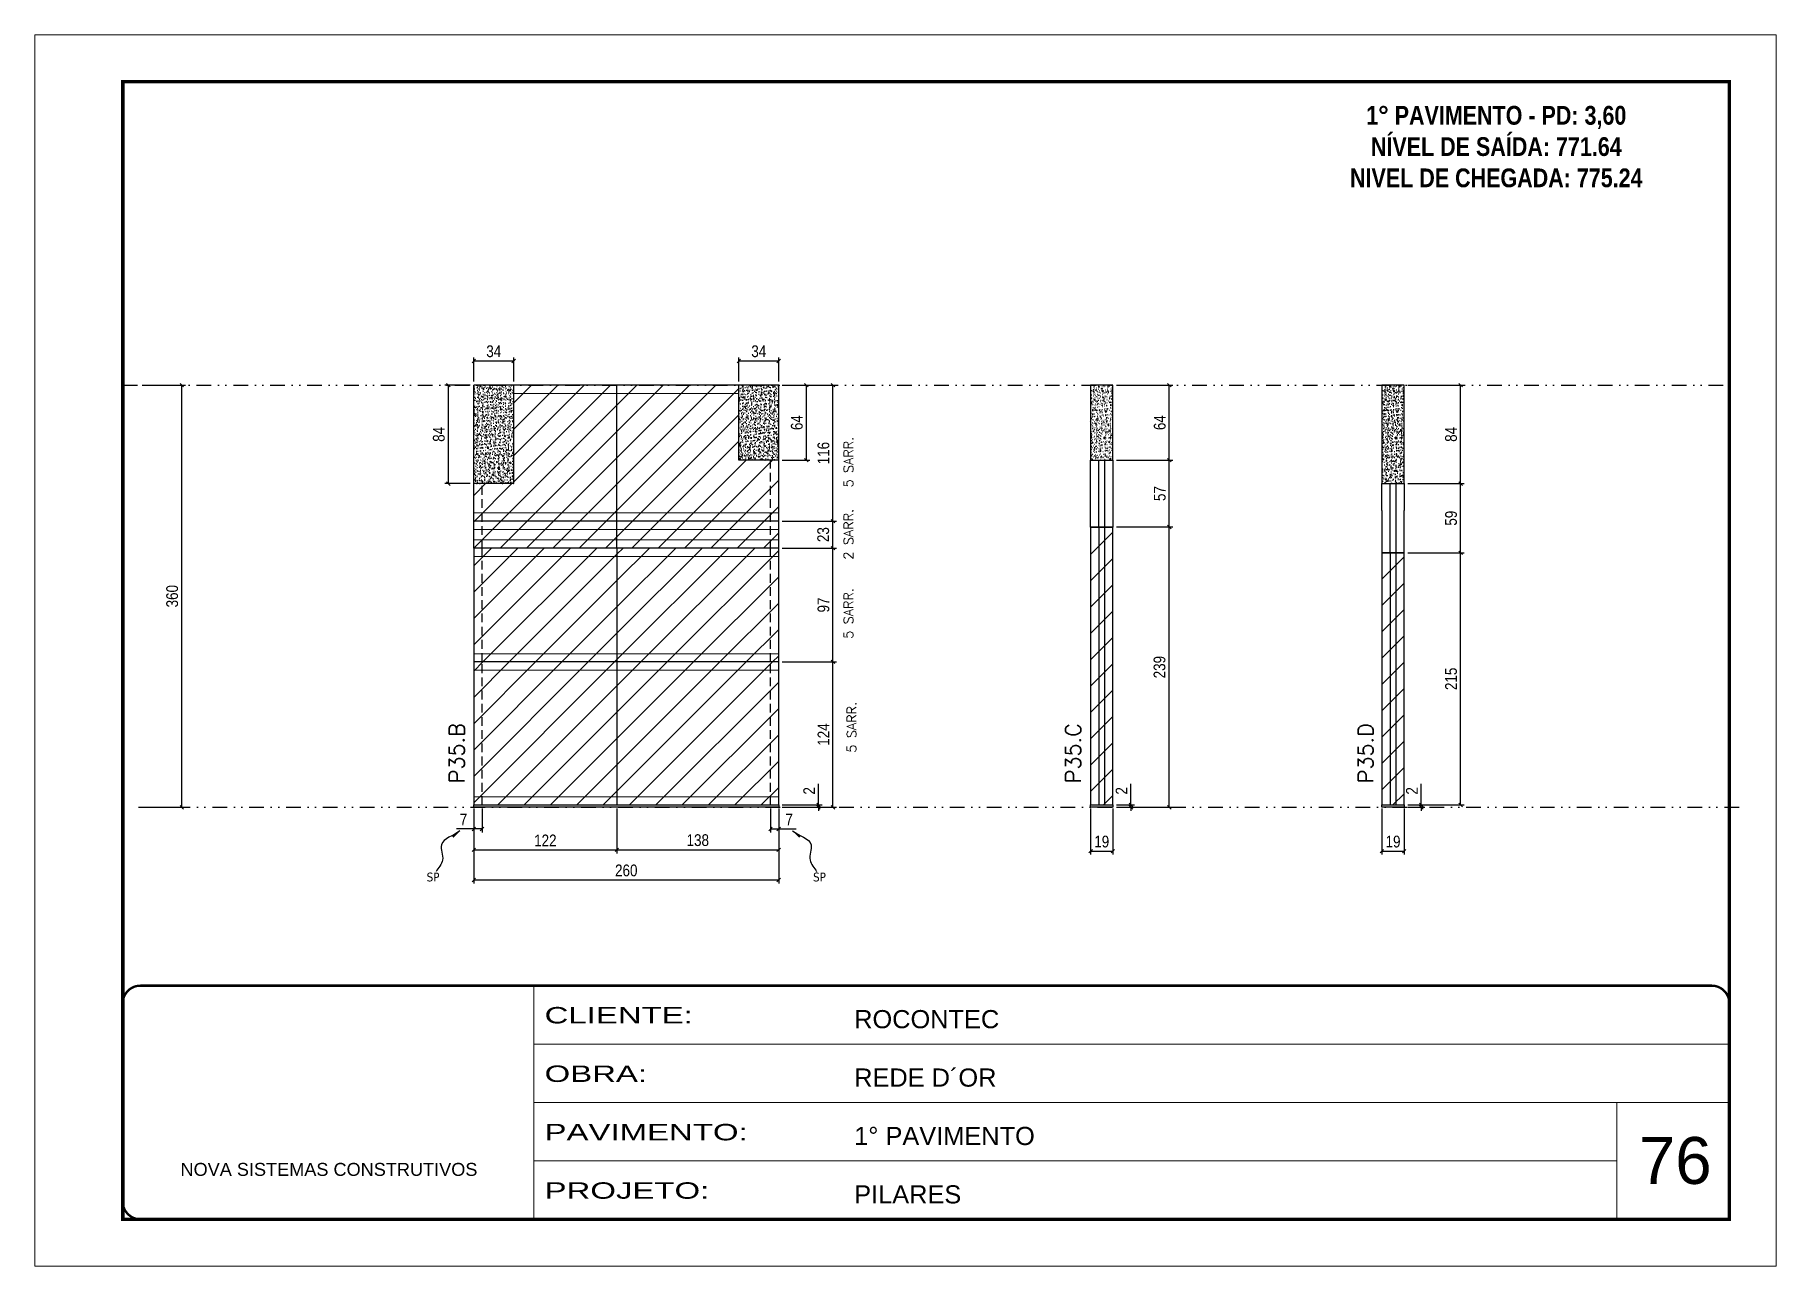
# Model space of a CAD drawing. Extents: x 2949 to 9203, y -16089 to 12527.
# Drawn here: x 7718 to 9203, y -9198 to -8148 of the extents above; entities that cross this region are included whole.
import ezdxf

# ---------------------------------------------------------------- set-up
doc = ezdxf.new("R2010")
doc.units = 0
for name, pattern in [('CONTINUO', [0]), ('DASHED', [0.75, 0.5, -0.25]), ('DIVIDE2', [0.625, 0.25, -0.125, 0, -0.125, 0, -0.125]), ('HIDDEN', [0.375, 0.25, -0.125])]:
    doc.linetypes.add(name, pattern=pattern)
for name, color, linetype, lineweight in [('CARIMBO', 255, 'Continuous', 9), ('Folhas', 255, 'Continuous', 9), ('Hachura', 251, 'Continuous', 9), ('Sarr 2.2x7', 40, 'Continuous', 9), ('SARRAFO DE PRESSAO', 251, 'DASHED', 9), ('Texto Seção', 7, 'Continuous', 15)]:
    doc.layers.add(name, color=color, linetype=linetype, lineweight=lineweight)
for name, color, linetype in [('COTA', 241, 'Continuous'), ('NOMENCLATURA', 7, 'Continuous'), ('Nível', 160, 'Continuous'), ('Painéis', 200, 'Continuous'), ('SARR_2.2x7', 40, 'Continuous'), ('Sarrafo de Pressão', 42, 'HIDDEN'), ('texto', 7, 'Continuous')]:
    doc.layers.add(name, color=color, linetype=linetype)
doc.styles.add('ARIAL', font='arial.ttf')
doc.styles.add('COTA TECNICA', font='techl___.ttf', dxfattribs={"height": 10})
doc.styles.add('COTA TECNICA-50', font='techl___.ttf', dxfattribs={"height": 10})
doc.styles.add('REGUA-120', font='ROMANS.shx', dxfattribs={"height": 15})
doc.styles.add('ROMANC', font='techb___.ttf', dxfattribs={"height": 2.5})
doc.styles.add('ROMANS', font='romans.shx')
doc.styles.get("Standard").update_dxf_attribs({"font": 'arial.ttf'})
doc.styles.add('Tecnologia', font='')
doc.styles.get('Tecnologia').set_extended_font_data('Forgotten Futurist')
doc.dimstyles.new('COTA PAINEL-50', dxfattribs={"dimtxt": 10, "dimasz": 3, "dimexe": 3, "dimexo": 3, "dimgap": 3, "dimtad": 1, "dimdec": 1, "dimzin": 12, "dimdsep": 46, "dimtxsty": 'COTA TECNICA-50', "dimblk1": 'OBLIQUE', "dimblk2": 'OBLIQUE', "dimsah": 1, "dimcen": 0.9, "dimclrd": 4, "dimclre": 4, "dimclrt": 240, "dimadec": 1, "dimazin": 3, "dimtfac": 1, "dimtdec": 1, "dimtmove": 0, "dimatfit": 3, "dimfxl": 1, "dimtolj": 1, "dimtzin": 12, "dimarcsym": 0})
doc.dimstyles.new('PAINEL', dxfattribs={"dimtxt": 10, "dimasz": 3, "dimexe": 3, "dimexo": 3, "dimgap": 3, "dimtad": 1, "dimdec": 1, "dimzin": 12, "dimdsep": 46, "dimtxsty": 'COTA TECNICA', "dimblk1": 'OBLIQUE', "dimblk2": 'OBLIQUE', "dimsah": 1, "dimcen": 0.9, "dimclrd": 4, "dimclre": 4, "dimclrt": 240, "dimadec": 1, "dimazin": 3, "dimtfac": 1, "dimtdec": 1, "dimtmove": 0, "dimatfit": 3, "dimfxl": 1, "dimtolj": 1, "dimtzin": 12, "dimarcsym": 0})
doc.dimstyles.get("Standard").update_dxf_attribs({"dimtxt": 0.18, "dimasz": 0.18, "dimexe": 0.18, "dimexo": 0.0625, "dimgap": 0.09, "dimtad": 0, "dimtih": 1, "dimtoh": 1, "dimdec": 4, "dimzin": 0, "dimdsep": 46, "dimtxsty": 'Standard', "dimcen": 0.09, "dimadec": 0, "dimazin": 0, "dimtfac": 1, "dimtdec": 4, "dimtofl": 0, "dimtmove": 0, "dimatfit": 3, "dimfxl": 1, "dimtolj": 1, "dimtzin": 0, "dimarcsym": 0})
pattern_1 = [(45, (-121303.467, -36496.372), (-11.2253202, 11.2253202), [])]
pattern_2 = [(50, (846.7493, -5158.3443), (5.46554, -0.4781726), [0.5715, -6.2865]), (355, (846.7493, -5158.3443), (-1.0573026, 5.7317054), [0.4572, -5.0292175]), (100.451445, (847.205, -5158.384), (4.4082374, 5.2535326), [0.4857003, -5.3427073]), (46.1842, (846.749, -5156.82), (8.132371, -1.26127), [0.85725, -9.42975]), (96.63556, (847.427, -5156.9254), (7.122124, 7.422784), [0.728551, -8.014068]), (351.18415, (846.749, -5156.82), (7.122124, 7.422784), [0.685799, -7.543792]), (21, (847.5113, -5157.2013), (4.5484317, -3.067956), [0.5715, -6.2865]), (326, (847.5113, -5157.2013), (1.854061, 5.525639), [0.4572, -5.0292]), (71.451445, (847.8904, -5157.457), (6.4024926, 2.457683), [0.4857003, -5.342698]), (37.5, (846.7493, -5158.3443), (0.0926581, 2.53665117), [0, -4.96824, 0, -5.1054, 0, -5.04825]), (7.5, (846.7493, -5158.3443), (2.0045899, 3.0054172), [0, -2.91084, 0, -4.85394, 0, -1.92405]), (327.5, (845.05, -5158.3443), (4.06771786, -0.1718623), [0, -1.905, 0, -5.9436, 0, -7.8867]), (317.5, (844.288, -5158.3443), (4.4438754, 0.7627947), [0, -2.4765, 0, -3.94716, 0, -5.6007])]
pattern_3 = [(45, (0, 1148.575), (-11.22532, 11.22532), [])]

msp = doc.modelspace()

# ---------------------------------------------------------------- texts
at = {"layer": 'CARIMBO', "style": 'ARIAL'}
msp.add_text('76', height=40, dxfattribs=at).set_placement((9085.39, -9127.47))
at = {"layer": 'NOMENCLATURA', "color": 2, "insert": (8963.86, -8181.56), "char_height": 16, "attachment_point": 2, "style": 'ROMANC'}
msp.add_mtext_dynamic_manual_height_columns('\\P1° PAVIMENTO - PD: 3,60\\PNÍVEL DE SAÍDA: 771.64\\PNIVEL DE CHEGADA: 775.24', width=300.2766, gutter_width=1, heights=[0], dxfattribs=at)
at = {"layer": 'texto', "color": 0, "char_height": 7.5, "attachment_point": 5}
for insert in [(8057.15, -8865.83), (8386.7, -8865.83)]:
    msp.add_mtext('{\\fTahoma|b0|i0|c0|p34;\\C4;SP}', dxfattribs=dict(at, insert=insert))
at = {"layer": 'Texto Seção', "linetype": 'Continuous', "style": 'ROMANS'}
for s, p in [('5 SARR.', (8415.36, -8533.61)), ('2 SARR.', (8415.36, -8595.12)), ('5 SARR.', (8415.36, -8662.62)), ('5 SARR.', (8418.07, -8759.71))]:
    msp.add_text(s, height=8, rotation=90, dxfattribs=at).set_placement(p)
at = {"layer": 'Texto Seção', "char_height": 13, "width": 285.3299, "attachment_point": 7, "rotation": 90, "style": 'REGUA-120'}
for s, insert in [('P35.B', (8083.9, -8785.87)), ('P35.C', (8609.54, -8785.87)), ('P35.D', (8858.98, -8785.87))]:
    msp.add_mtext(s, dxfattribs=dict(at, insert=insert))

# ---------------------------------------------------------------- blocks, each defined once
blk = doc.blocks.new('9999999999')
at = {"color": 30, "linetype": 'CONTINUO'}
for p, q in [((98564.6, 34230.2), (98564.6, 34429.4)), ((98564.6, 34379.6), (99584, 34379.6)), ((98564.6, 34329.8), (99488, 34329.8)), ((99584, 34329.8), (99488, 34329.8)), ((99488, 34329.8), (99488, 34230.2)), ((98564.6, 34280), (99488, 34280))]:
    blk.add_line(p, q, dxfattribs=at)
at = {"color": 30, "linetype": 'CONTINUO', "const_width": 2}
blk.add_lwpolyline([(99584, 34230.2), (99584, 34414.4, 0.414214), (99569, 34429.4), (98229, 34429.4, 0.414214), (98214, 34414.4), (98214, 34245.2, 0.414214), (98229, 34230.2), (99584, 34230.2)], format="xyb", dxfattribs=at)
at = {"layer": 'Folhas'}
blk.add_lwpolyline([(98139, 34190.2), (99624, 34190.2), (99624, 35240.2), (98139, 35240.2)], close=True, dxfattribs=at)
at = {"layer": 'Folhas', "color": 30, "const_width": 3}
blk.add_lwpolyline([(98214, 34230.2), (99584, 34230.2), (99584, 35200.2), (98214, 35200.2)], close=True, dxfattribs=at)
at = {"color": 7, "linetype": 'Continuous', "ltscale": 5, "style": 'ARIAL'}
for s, height, p in [('ROCONTEC', 15.48, (98837.7, 34393.1)), ('REDE D´OR', 15.48, (98837.7, 34343.3)), ('1° PAVIMENTO', 15.483, (98837.7, 34293.5)), ('NOVA SISTEMAS CONSTRUTIVOS', 11.059, (98263.2, 34267.2)), ('PILARES', 15.48, (98837.7, 34243.7))]:
    blk.add_text(s, height=height, dxfattribs=at).set_placement(p)
at = {"layer": 'Folhas', "color": 7, "style": 'Tecnologia', "width": 1.5}
for s, p in [('CLIENTE:', (98573.7, 34397.2)), ('OBRA:', (98573.7, 34347.3)), ('PAVIMENTO:', (98573.7, 34297.5)), ('PROJETO:', (98573.7, 34247.7))]:
    blk.add_text(s, height=14, dxfattribs=at).set_placement(p)
blk = doc.blocks.new('_Oblique')
at = {"color": 0, "linetype": 'ByBlock', "lineweight": -2}
blk.add_line((-0.5, -0.5), (0.5, 0.5), dxfattribs=at)
blk = doc.blocks.new('*D2804')
at = {"layer": 'COTA', "color": 4, "lineweight": -2, "transparency": 16777216}
for p, q in [((8617.9, -8807.3), (8617.9, -8846.7)), ((8636.9, -8807.3), (8636.9, -8846.7)), ((8617.9, -8843.7), (8636.9, -8843.7))]:
    blk.add_line(p, q, dxfattribs=at)
at = {"layer": 'Defpoints', "color": 0, "transparency": 16777216}
for p in [(8617.9, -8804.3), (8636.9, -8804.3), (8636.9, -8843.7)]:
    blk.add_point(p, dxfattribs=at)
at = {"layer": 'COTA', "color": 4, "lineweight": -2, "transparency": 16777216, "xscale": 3, "yscale": 3, "zscale": 3, "rotation": 180}
blk.add_blockref('_Oblique', (8617.9, -8843.7), dxfattribs=at)
at = {"layer": 'COTA', "color": 4, "lineweight": -2, "transparency": 16777216, "xscale": 3, "yscale": 3, "zscale": 3}
blk.add_blockref('_Oblique', (8636.9, -8843.7), dxfattribs=at)
at = {"layer": 'COTA', "color": 240, "transparency": 16777216, "insert": (8627.4, -8835.6), "char_height": 10, "attachment_point": 5, "style": 'COTA TECNICA'}
blk.add_mtext('\\A1;19', dxfattribs=at)
blk = doc.blocks.new('*D2805')
at = {"layer": 'COTA', "color": 4, "lineweight": -2, "transparency": 16777216}
for p, q in [((8866.3, -8807.3), (8866.3, -8846.7)), ((8885.3, -8807.3), (8885.3, -8846.7)), ((8866.3, -8843.7), (8885.3, -8843.7))]:
    blk.add_line(p, q, dxfattribs=at)
at = {"layer": 'Defpoints', "color": 0, "transparency": 16777216}
for p in [(8866.3, -8804.3), (8885.3, -8804.3), (8885.3, -8843.7)]:
    blk.add_point(p, dxfattribs=at)
at = {"layer": 'COTA', "color": 4, "lineweight": -2, "transparency": 16777216, "xscale": 3, "yscale": 3, "zscale": 3, "rotation": 180}
blk.add_blockref('_Oblique', (8866.3, -8843.7), dxfattribs=at)
at = {"layer": 'COTA', "color": 4, "lineweight": -2, "transparency": 16777216, "xscale": 3, "yscale": 3, "zscale": 3}
blk.add_blockref('_Oblique', (8885.3, -8843.7), dxfattribs=at)
at = {"layer": 'COTA', "color": 240, "transparency": 16777216, "insert": (8875.8, -8835.6), "char_height": 10, "attachment_point": 5, "style": 'COTA TECNICA'}
blk.add_mtext('\\A1;19', dxfattribs=at)
blk = doc.blocks.new('*D2806')
at = {"layer": 'COTA', "color": 4, "lineweight": -2, "transparency": 16777216}
for p, q in [((8639.9, -8446.3), (8688, -8446.3)), ((8685, -8510.3), (8685, -8446.3)), ((8639.9, -8510.3), (8688, -8510.3))]:
    blk.add_line(p, q, dxfattribs=at)
at = {"layer": 'Defpoints', "color": 0, "transparency": 16777216}
for p in [(8636.9, -8446.3), (8685, -8446.3), (8636.9, -8510.3)]:
    blk.add_point(p, dxfattribs=at)
at = {"layer": 'COTA', "color": 4, "lineweight": -2, "transparency": 16777216, "xscale": 3, "yscale": 3, "zscale": 3}
for p, rotation in [((8685, -8446.3), 90), ((8685, -8510.3), 270)]:
    blk.add_blockref('_Oblique', p, dxfattribs=dict(at, rotation=rotation))
at = {"layer": 'COTA', "color": 240, "transparency": 16777216, "insert": (8676.9, -8478.3), "char_height": 10, "attachment_point": 5, "rotation": 90, "style": 'COTA TECNICA'}
blk.add_mtext('\\A1;64', dxfattribs=at)
blk = doc.blocks.new('*D2807')
at = {"layer": 'COTA', "color": 4, "lineweight": -2, "transparency": 16777216}
for p, q in [((8639.9, -8567.3), (8688, -8567.3)), ((8685, -8806.3), (8685, -8567.3)), ((8639.9, -8806.3), (8688, -8806.3))]:
    blk.add_line(p, q, dxfattribs=at)
at = {"layer": 'Defpoints', "color": 0, "transparency": 16777216}
for p in [(8636.9, -8567.3), (8685, -8567.3), (8636.9, -8806.3)]:
    blk.add_point(p, dxfattribs=at)
at = {"layer": 'COTA', "color": 4, "lineweight": -2, "transparency": 16777216, "xscale": 3, "yscale": 3, "zscale": 3}
for p, rotation in [((8685, -8567.3), 90), ((8685, -8806.3), 270)]:
    blk.add_blockref('_Oblique', p, dxfattribs=dict(at, rotation=rotation))
at = {"layer": 'COTA', "color": 240, "transparency": 16777216, "insert": (8676.7, -8686.8), "char_height": 10, "attachment_point": 5, "rotation": 90, "style": 'COTA TECNICA'}
blk.add_mtext('\\A1;239', dxfattribs=at)
blk = doc.blocks.new('*D2808')
at = {"layer": 'COTA', "color": 4, "lineweight": -2, "transparency": 16777216}
for p, q in [((8652.3, -8804.3), (8652.3, -8786.2)), ((8639.9, -8804.3), (8655.3, -8804.3)), ((8652.3, -8806.3), (8652.3, -8804.3)), ((8639.9, -8806.3), (8655.3, -8806.3)), ((8652.3, -8806.3), (8652.3, -8809.3))]:
    blk.add_line(p, q, dxfattribs=at)
at = {"layer": 'Defpoints', "color": 0, "transparency": 16777216}
for p in [(8636.9, -8804.3), (8652.3, -8804.3), (8636.9, -8806.3)]:
    blk.add_point(p, dxfattribs=at)
at = {"layer": 'COTA', "color": 4, "lineweight": -2, "transparency": 16777216, "xscale": 3, "yscale": 3, "zscale": 3}
for p, rotation in [((8652.3, -8804.3), 270), ((8652.3, -8806.3), 90)]:
    blk.add_blockref('_Oblique', p, dxfattribs=dict(at, rotation=rotation))
at = {"layer": 'COTA', "color": 240, "transparency": 16777216, "insert": (8644.3, -8792.3), "char_height": 10, "attachment_point": 5, "rotation": 90, "style": 'COTA TECNICA-50'}
blk.add_mtext('\\A1;2', dxfattribs=at)
blk = doc.blocks.new('*D2809')
at = {"layer": 'COTA', "color": 4, "linetype": 'ByBlock', "lineweight": -2, "transparency": 16777216}
for p, q in [((8888.3, -8589.3), (8936.4, -8589.3)), ((8933.4, -8804.3), (8933.4, -8589.3)), ((8888.3, -8804.3), (8936.4, -8804.3))]:
    blk.add_line(p, q, dxfattribs=at)
at = {"layer": 'Defpoints', "color": 0, "linetype": 'ByBlock', "transparency": 16777216}
for p in [(8885.3, -8589.3), (8933.4, -8589.3), (8885.3, -8804.3)]:
    blk.add_point(p, dxfattribs=at)
at = {"layer": 'COTA', "color": 4, "linetype": 'ByBlock', "lineweight": -2, "transparency": 16777216, "xscale": 3, "yscale": 3, "zscale": 3}
for p, rotation in [((8933.4, -8589.3), 90), ((8933.4, -8804.3), 270)]:
    blk.add_blockref('_Oblique', p, dxfattribs=dict(at, rotation=rotation))
at = {"layer": 'COTA', "color": 240, "linetype": 'ByBlock', "transparency": 16777216, "insert": (8925.3, -8696.8), "char_height": 10, "attachment_point": 5, "rotation": 90, "style": 'COTA TECNICA'}
blk.add_mtext('\\A1;215', dxfattribs=at)
blk = doc.blocks.new('*D2790')
at = {"layer": 'COTA', "color": 4, "lineweight": -2, "transparency": 16777216}
for p, q in [((8091.9, -8807.3), (8091.9, -8871.3)), ((8351.9, -8807.3), (8351.9, -8871.3)), ((8091.9, -8868.3), (8351.9, -8868.3))]:
    blk.add_line(p, q, dxfattribs=at)
at = {"layer": 'Defpoints', "color": 0, "transparency": 16777216}
for p in [(8091.9, -8804.3), (8351.9, -8804.3), (8351.9, -8868.3)]:
    blk.add_point(p, dxfattribs=at)
at = {"layer": 'COTA', "color": 4, "lineweight": -2, "transparency": 16777216, "xscale": 3, "yscale": 3, "zscale": 3, "rotation": 180}
blk.add_blockref('_Oblique', (8091.9, -8868.3), dxfattribs=at)
at = {"layer": 'COTA', "color": 4, "lineweight": -2, "transparency": 16777216, "xscale": 3, "yscale": 3, "zscale": 3}
blk.add_blockref('_Oblique', (8351.9, -8868.3), dxfattribs=at)
at = {"layer": 'COTA', "color": 240, "transparency": 16777216, "insert": (8221.9, -8860.2), "char_height": 10, "attachment_point": 5, "style": 'COTA TECNICA'}
blk.add_mtext('\\A1;260', dxfattribs=at)
blk = doc.blocks.new('*D2791')
at = {"layer": 'COTA', "color": 4, "lineweight": -2, "transparency": 16777216}
for p, q in [((8091.9, -8809.3), (8091.9, -8827.8)), ((8098.9, -8807.3), (8098.9, -8827.8)), ((8091.9, -8824.8), (8077.2, -8824.8)), ((8098.9, -8824.8), (8091.9, -8824.8))]:
    blk.add_line(p, q, dxfattribs=at)
at = {"layer": 'Defpoints', "color": 0, "transparency": 16777216}
for p in [(8098.9, -8804.3), (8091.9, -8806.3), (8091.9, -8824.8)]:
    blk.add_point(p, dxfattribs=at)
at = {"layer": 'COTA', "color": 4, "lineweight": -2, "transparency": 16777216, "xscale": 3, "yscale": 3, "zscale": 3, "rotation": 180}
blk.add_blockref('_Oblique', (8091.9, -8824.8), dxfattribs=at)
at = {"layer": 'COTA', "color": 4, "lineweight": -2, "transparency": 16777216, "xscale": 3, "yscale": 3, "zscale": 3}
blk.add_blockref('_Oblique', (8098.9, -8824.8), dxfattribs=at)
at = {"layer": 'COTA', "color": 240, "transparency": 16777216, "insert": (8083.1, -8816.8), "char_height": 10, "attachment_point": 5, "style": 'COTA TECNICA-50'}
blk.add_mtext('\\A1;7', dxfattribs=at)
blk = doc.blocks.new('*D2792')
at = {"layer": 'COTA', "color": 4, "lineweight": -2, "transparency": 16777216}
for p, q in [((8344.9, -8807.3), (8344.9, -8827.8)), ((8351.9, -8809.3), (8351.9, -8827.8)), ((8344.9, -8824.8), (8351.9, -8824.8)), ((8351.9, -8824.8), (8366.7, -8824.8))]:
    blk.add_line(p, q, dxfattribs=at)
at = {"layer": 'Defpoints', "color": 0, "transparency": 16777216}
for p in [(8344.9, -8804.3), (8351.9, -8806.3), (8351.9, -8824.8)]:
    blk.add_point(p, dxfattribs=at)
at = {"layer": 'COTA', "color": 4, "lineweight": -2, "transparency": 16777216, "xscale": 3, "yscale": 3, "zscale": 3, "rotation": 180}
blk.add_blockref('_Oblique', (8344.9, -8824.8), dxfattribs=at)
at = {"layer": 'COTA', "color": 4, "lineweight": -2, "transparency": 16777216, "xscale": 3, "yscale": 3, "zscale": 3}
blk.add_blockref('_Oblique', (8351.9, -8824.8), dxfattribs=at)
at = {"layer": 'COTA', "color": 240, "transparency": 16777216, "insert": (8360.8, -8816.8), "char_height": 10, "attachment_point": 5, "style": 'COTA TECNICA-50'}
blk.add_mtext('\\A1;7', dxfattribs=at)
blk = doc.blocks.new('*D2793')
at = {"layer": 'COTA', "color": 4, "lineweight": -2, "transparency": 16777216}
for p, q in [((8354.9, -8682.3), (8401.2, -8682.3)), ((8398.2, -8806.3), (8398.2, -8682.3)), ((8354.9, -8806.3), (8401.2, -8806.3))]:
    blk.add_line(p, q, dxfattribs=at)
at = {"layer": 'Defpoints', "color": 0, "transparency": 16777216}
for p in [(8351.9, -8682.3), (8398.2, -8682.3), (8351.9, -8806.3)]:
    blk.add_point(p, dxfattribs=at)
at = {"layer": 'COTA', "color": 4, "lineweight": -2, "transparency": 16777216, "xscale": 3, "yscale": 3, "zscale": 3}
for p, rotation in [((8398.2, -8682.3), 90), ((8398.2, -8806.3), 270)]:
    blk.add_blockref('_Oblique', p, dxfattribs=dict(at, rotation=rotation))
at = {"layer": 'COTA', "color": 240, "transparency": 16777216, "insert": (8390.1, -8744.3), "char_height": 10, "attachment_point": 5, "rotation": 90, "style": 'COTA TECNICA-50'}
blk.add_mtext('\\A1;124', dxfattribs=at)
blk = doc.blocks.new('*D2794')
at = {"layer": 'COTA', "color": 4, "lineweight": -2, "transparency": 16777216}
for p, q in [((8385.9, -8804.3), (8385.9, -8786.2)), ((8354.9, -8804.3), (8388.9, -8804.3)), ((8385.9, -8806.3), (8385.9, -8804.3)), ((8354.9, -8806.3), (8388.9, -8806.3)), ((8385.9, -8806.3), (8385.9, -8809.3))]:
    blk.add_line(p, q, dxfattribs=at)
at = {"layer": 'Defpoints', "color": 0, "transparency": 16777216}
for p in [(8351.9, -8804.3), (8351.9, -8806.3), (8385.9, -8806.3)]:
    blk.add_point(p, dxfattribs=at)
at = {"layer": 'COTA', "color": 4, "lineweight": -2, "transparency": 16777216, "xscale": 3, "yscale": 3, "zscale": 3}
for p, rotation in [((8385.9, -8804.3), 270), ((8385.9, -8806.3), 90)]:
    blk.add_blockref('_Oblique', p, dxfattribs=dict(at, rotation=rotation))
at = {"layer": 'COTA', "color": 240, "transparency": 16777216, "insert": (8377.9, -8792.3), "char_height": 10, "attachment_point": 5, "rotation": 90, "style": 'COTA TECNICA-50'}
blk.add_mtext('\\A1;2', dxfattribs=at)
blk = doc.blocks.new('*D2795')
at = {"layer": 'COTA', "color": 4, "linetype": 'ByBlock', "lineweight": -2, "transparency": 16777216}
for p, q in [((8354.9, -8585.3), (8401.2, -8585.3)), ((8398.2, -8682.3), (8398.2, -8585.3)), ((8354.9, -8682.3), (8401.2, -8682.3))]:
    blk.add_line(p, q, dxfattribs=at)
at = {"layer": 'Defpoints', "color": 0, "linetype": 'ByBlock', "transparency": 16777216}
for p in [(8351.9, -8585.3), (8398.2, -8585.3), (8351.9, -8682.3)]:
    blk.add_point(p, dxfattribs=at)
at = {"layer": 'COTA', "color": 4, "linetype": 'ByBlock', "lineweight": -2, "transparency": 16777216, "xscale": 3, "yscale": 3, "zscale": 3}
for p, rotation in [((8398.2, -8585.3), 90), ((8398.2, -8682.3), 270)]:
    blk.add_blockref('_Oblique', p, dxfattribs=dict(at, rotation=rotation))
at = {"layer": 'COTA', "color": 240, "linetype": 'ByBlock', "transparency": 16777216, "insert": (8390.1, -8633.8), "char_height": 10, "attachment_point": 5, "rotation": 90, "style": 'COTA TECNICA'}
blk.add_mtext('\\A1;97', dxfattribs=at)
blk = doc.blocks.new('*D2796')
at = {"layer": 'COTA', "color": 4, "linetype": 'ByBlock', "lineweight": -2, "transparency": 16777216}
for p, q in [((8091.9, -8807.3), (8091.9, -8845.6)), ((8213.9, -8807.3), (8213.9, -8845.6)), ((8091.9, -8842.6), (8213.9, -8842.6))]:
    blk.add_line(p, q, dxfattribs=at)
at = {"layer": 'Defpoints', "color": 0, "linetype": 'ByBlock', "transparency": 16777216}
for p in [(8091.9, -8804.3), (8213.9, -8804.3), (8213.9, -8842.6)]:
    blk.add_point(p, dxfattribs=at)
at = {"layer": 'COTA', "color": 4, "linetype": 'ByBlock', "lineweight": -2, "transparency": 16777216, "xscale": 3, "yscale": 3, "zscale": 3, "rotation": 180}
blk.add_blockref('_Oblique', (8091.9, -8842.6), dxfattribs=at)
at = {"layer": 'COTA', "color": 4, "linetype": 'ByBlock', "lineweight": -2, "transparency": 16777216, "xscale": 3, "yscale": 3, "zscale": 3}
blk.add_blockref('_Oblique', (8213.9, -8842.6), dxfattribs=at)
at = {"layer": 'COTA', "color": 240, "linetype": 'ByBlock', "transparency": 16777216, "insert": (8152.9, -8834.6), "char_height": 10, "attachment_point": 5, "style": 'COTA TECNICA'}
blk.add_mtext('\\A1;122', dxfattribs=at)
blk = doc.blocks.new('*D2827')
at = {"layer": 'COTA', "color": 4, "linetype": 'ByBlock', "lineweight": -2, "transparency": 16777216}
for p, q in [((8213.9, -8807.3), (8213.9, -8845.6)), ((8351.9, -8809.3), (8351.9, -8845.6)), ((8213.9, -8842.6), (8351.9, -8842.6))]:
    blk.add_line(p, q, dxfattribs=at)
at = {"layer": 'Defpoints', "color": 0, "linetype": 'ByBlock', "transparency": 16777216}
for p in [(8213.9, -8804.3), (8351.9, -8806.3), (8351.9, -8842.6)]:
    blk.add_point(p, dxfattribs=at)
at = {"layer": 'COTA', "color": 4, "linetype": 'ByBlock', "lineweight": -2, "transparency": 16777216, "xscale": 3, "yscale": 3, "zscale": 3, "rotation": 180}
blk.add_blockref('_Oblique', (8213.9, -8842.6), dxfattribs=at)
at = {"layer": 'COTA', "color": 4, "linetype": 'ByBlock', "lineweight": -2, "transparency": 16777216, "xscale": 3, "yscale": 3, "zscale": 3}
blk.add_blockref('_Oblique', (8351.9, -8842.6), dxfattribs=at)
at = {"layer": 'COTA', "color": 240, "linetype": 'ByBlock', "transparency": 16777216, "insert": (8282.9, -8834.4), "char_height": 10, "attachment_point": 5, "style": 'COTA TECNICA'}
blk.add_mtext('\\A1;138', dxfattribs=at)
blk = doc.blocks.new('*D2828')
at = {"layer": 'COTA', "color": 4, "linetype": 'ByBlock', "lineweight": -2, "transparency": 16777216}
for p, q in [((7809, -8446.3), (7845.9, -8446.3)), ((7842.9, -8806.3), (7842.9, -8446.3)), ((7809, -8806.3), (7845.9, -8806.3))]:
    blk.add_line(p, q, dxfattribs=at)
at = {"layer": 'Defpoints', "color": 0, "linetype": 'ByBlock', "transparency": 16777216}
for p in [(7806, -8446.3), (7842.9, -8446.3), (7806, -8806.3)]:
    blk.add_point(p, dxfattribs=at)
at = {"layer": 'COTA', "color": 4, "linetype": 'ByBlock', "lineweight": -2, "transparency": 16777216, "xscale": 3, "yscale": 3, "zscale": 3}
for p, rotation in [((7842.9, -8446.3), 90), ((7842.9, -8806.3), 270)]:
    blk.add_blockref('_Oblique', p, dxfattribs=dict(at, rotation=rotation))
at = {"layer": 'COTA', "color": 240, "linetype": 'ByBlock', "transparency": 16777216, "insert": (7834.7, -8626.3), "char_height": 10, "attachment_point": 5, "rotation": 90, "style": 'COTA TECNICA'}
blk.add_mtext('\\A1;360', dxfattribs=at)
blk = doc.blocks.new('*D2829')
at = {"layer": 'COTA', "color": 4, "linetype": 'ByBlock', "lineweight": -2, "transparency": 16777216}
for p, q in [((8899.9, -8804.3), (8899.9, -8786.2)), ((8888.3, -8804.3), (8902.9, -8804.3)), ((8899.9, -8806.3), (8899.9, -8804.3)), ((8888.3, -8806.3), (8902.9, -8806.3)), ((8899.9, -8806.3), (8899.9, -8809.3))]:
    blk.add_line(p, q, dxfattribs=at)
at = {"layer": 'Defpoints', "color": 0, "linetype": 'ByBlock', "transparency": 16777216}
for p in [(8885.3, -8804.3), (8899.9, -8804.3), (8885.3, -8806.3)]:
    blk.add_point(p, dxfattribs=at)
at = {"layer": 'COTA', "color": 4, "linetype": 'ByBlock', "lineweight": -2, "transparency": 16777216, "xscale": 3, "yscale": 3, "zscale": 3}
for p, rotation in [((8899.9, -8804.3), 270), ((8899.9, -8806.3), 90)]:
    blk.add_blockref('_Oblique', p, dxfattribs=dict(at, rotation=rotation))
at = {"layer": 'COTA', "color": 240, "linetype": 'ByBlock', "transparency": 16777216, "insert": (8891.9, -8792.3), "char_height": 10, "attachment_point": 5, "rotation": 90, "style": 'COTA TECNICA'}
blk.add_mtext('\\A1;2', dxfattribs=at)
blk = doc.blocks.new('*D2811')
at = {"layer": 'COTA', "color": 4, "lineweight": -2, "transparency": 16777216}
for p, q in [((8888.3, -8446.3), (8936.4, -8446.3)), ((8933.4, -8530.3), (8933.4, -8446.3)), ((8888.3, -8530.3), (8936.4, -8530.3))]:
    blk.add_line(p, q, dxfattribs=at)
at = {"layer": 'Defpoints', "color": 0, "transparency": 16777216}
for p in [(8885.3, -8446.3), (8933.4, -8446.3), (8885.3, -8530.3)]:
    blk.add_point(p, dxfattribs=at)
at = {"layer": 'COTA', "color": 4, "lineweight": -2, "transparency": 16777216, "xscale": 3, "yscale": 3, "zscale": 3}
for p, rotation in [((8933.4, -8446.3), 90), ((8933.4, -8530.3), 270)]:
    blk.add_blockref('_Oblique', p, dxfattribs=dict(at, rotation=rotation))
at = {"layer": 'COTA', "color": 240, "transparency": 16777216, "insert": (8925.3, -8488.3), "char_height": 10, "attachment_point": 5, "rotation": 90, "style": 'COTA TECNICA'}
blk.add_mtext('\\A1;84', dxfattribs=at)
blk = doc.blocks.new('*D2812')
at = {"layer": 'COTA', "color": 4, "lineweight": -2, "transparency": 16777216}
for p, q in [((8639.9, -8510.3), (8688, -8510.3)), ((8685, -8567.3), (8685, -8510.3)), ((8639.9, -8567.3), (8688, -8567.3))]:
    blk.add_line(p, q, dxfattribs=at)
at = {"layer": 'Defpoints', "color": 0, "transparency": 16777216}
for p in [(8636.9, -8510.3), (8685, -8510.3), (8636.9, -8567.3)]:
    blk.add_point(p, dxfattribs=at)
at = {"layer": 'COTA', "color": 4, "lineweight": -2, "transparency": 16777216, "xscale": 3, "yscale": 3, "zscale": 3}
for p, rotation in [((8685, -8510.3), 90), ((8685, -8567.3), 270)]:
    blk.add_blockref('_Oblique', p, dxfattribs=dict(at, rotation=rotation))
at = {"layer": 'COTA', "color": 240, "transparency": 16777216, "insert": (8676.9, -8538.8), "char_height": 10, "attachment_point": 5, "rotation": 90, "style": 'COTA TECNICA'}
blk.add_mtext('\\A1;57', dxfattribs=at)
blk = doc.blocks.new('*D2813')
at = {"layer": 'COTA', "color": 4, "lineweight": -2, "transparency": 16777216}
for p, q in [((8888.3, -8530.3), (8936.4, -8530.3)), ((8933.4, -8589.3), (8933.4, -8530.3)), ((8888.3, -8589.3), (8936.4, -8589.3))]:
    blk.add_line(p, q, dxfattribs=at)
at = {"layer": 'Defpoints', "color": 0, "transparency": 16777216}
for p in [(8885.3, -8530.3), (8933.4, -8530.3), (8885.3, -8589.3)]:
    blk.add_point(p, dxfattribs=at)
at = {"layer": 'COTA', "color": 4, "lineweight": -2, "transparency": 16777216, "xscale": 3, "yscale": 3, "zscale": 3}
for p, rotation in [((8933.4, -8530.3), 90), ((8933.4, -8589.3), 270)]:
    blk.add_blockref('_Oblique', p, dxfattribs=dict(at, rotation=rotation))
at = {"layer": 'COTA', "color": 240, "transparency": 16777216, "insert": (8925.3, -8559.8), "char_height": 10, "attachment_point": 5, "rotation": 90, "style": 'COTA TECNICA'}
blk.add_mtext('\\A1;59', dxfattribs=at)
blk = doc.blocks.new('*D2837')
at = {"layer": 'COTA', "color": 4, "lineweight": -2, "transparency": 16777216}
for p, q in [((8354.9, -8562.3), (8401.2, -8562.3)), ((8398.2, -8585.3), (8398.2, -8562.3)), ((8354.9, -8585.3), (8401.2, -8585.3))]:
    blk.add_line(p, q, dxfattribs=at)
at = {"layer": 'Defpoints', "color": 0, "transparency": 16777216}
for p in [(8351.9, -8562.3), (8398.2, -8562.3), (8351.9, -8585.3)]:
    blk.add_point(p, dxfattribs=at)
at = {"layer": 'COTA', "color": 4, "lineweight": -2, "transparency": 16777216, "xscale": 3, "yscale": 3, "zscale": 3}
for p, rotation in [((8398.2, -8562.3), 90), ((8398.2, -8585.3), 270)]:
    blk.add_blockref('_Oblique', p, dxfattribs=dict(at, rotation=rotation))
at = {"layer": 'COTA', "color": 240, "transparency": 16777216, "insert": (8389.9, -8573.8), "char_height": 10, "attachment_point": 5, "rotation": 90, "style": 'COTA TECNICA'}
blk.add_mtext('\\A1;23', dxfattribs=at)
blk = doc.blocks.new('*D2814')
at = {"layer": 'COTA', "color": 4, "lineweight": -2, "transparency": 16777216}
for p, q in [((8354.9, -8446.3), (8401.2, -8446.3)), ((8398.2, -8562.3), (8398.2, -8446.3)), ((8354.9, -8562.3), (8401.2, -8562.3))]:
    blk.add_line(p, q, dxfattribs=at)
at = {"layer": 'Defpoints', "color": 0, "transparency": 16777216}
for p in [(8351.9, -8446.3), (8398.2, -8446.3), (8351.9, -8562.3)]:
    blk.add_point(p, dxfattribs=at)
at = {"layer": 'COTA', "color": 4, "lineweight": -2, "transparency": 16777216, "xscale": 3, "yscale": 3, "zscale": 3}
for p, rotation in [((8398.2, -8446.3), 90), ((8398.2, -8562.3), 270)]:
    blk.add_blockref('_Oblique', p, dxfattribs=dict(at, rotation=rotation))
at = {"layer": 'COTA', "color": 240, "transparency": 16777216, "insert": (8390.1, -8504.3), "char_height": 10, "attachment_point": 5, "rotation": 90, "style": 'COTA TECNICA'}
blk.add_mtext('\\A1;116', dxfattribs=at)
blk = doc.blocks.new('*D2841')
at = {"layer": 'COTA', "color": 4, "lineweight": -2, "transparency": 16777216}
for p, q in [((8354.9, -8446.3), (8378.5, -8446.3)), ((8375.5, -8510.3), (8375.5, -8446.3)), ((8354.9, -8510.3), (8378.5, -8510.3))]:
    blk.add_line(p, q, dxfattribs=at)
at = {"layer": 'Defpoints', "color": 0, "transparency": 16777216}
for p in [(8351.9, -8446.3), (8375.5, -8446.3), (8351.9, -8510.3)]:
    blk.add_point(p, dxfattribs=at)
at = {"layer": 'COTA', "color": 4, "lineweight": -2, "transparency": 16777216, "xscale": 3, "yscale": 3, "zscale": 3}
for p, rotation in [((8375.5, -8446.3), 90), ((8375.5, -8510.3), 270)]:
    blk.add_blockref('_Oblique', p, dxfattribs=dict(at, rotation=rotation))
at = {"layer": 'COTA', "color": 240, "transparency": 16777216, "insert": (8367.4, -8478.3), "char_height": 10, "attachment_point": 5, "rotation": 90, "style": 'COTA TECNICA'}
blk.add_mtext('\\A1;64', dxfattribs=at)
blk = doc.blocks.new('*D2842')
at = {"layer": 'COTA', "color": 4, "lineweight": -2, "transparency": 16777216}
for p, q in [((8088.9, -8446.3), (8067.2, -8446.3)), ((8070.2, -8530.3), (8070.2, -8446.3)), ((8088.9, -8530.3), (8067.2, -8530.3))]:
    blk.add_line(p, q, dxfattribs=at)
at = {"layer": 'Defpoints', "color": 0, "transparency": 16777216}
for p in [(8070.2, -8446.3), (8091.9, -8446.3), (8091.9, -8530.3)]:
    blk.add_point(p, dxfattribs=at)
at = {"layer": 'COTA', "color": 4, "lineweight": -2, "transparency": 16777216, "xscale": 3, "yscale": 3, "zscale": 3}
for p, rotation in [((8070.2, -8446.3), 90), ((8070.2, -8530.3), 270)]:
    blk.add_blockref('_Oblique', p, dxfattribs=dict(at, rotation=rotation))
at = {"layer": 'COTA', "color": 240, "transparency": 16777216, "insert": (8062.1, -8488.3), "char_height": 10, "attachment_point": 5, "rotation": 90, "style": 'COTA TECNICA'}
blk.add_mtext('\\A1;84', dxfattribs=at)
blk = doc.blocks.new('*D2843')
at = {"layer": 'COTA', "color": 4, "lineweight": -2, "transparency": 16777216}
for p, q in [((8091.9, -8443.3), (8091.9, -8422.7)), ((8091.9, -8425.7), (8125.9, -8425.7)), ((8125.9, -8443.3), (8125.9, -8422.7))]:
    blk.add_line(p, q, dxfattribs=at)
at = {"layer": 'Defpoints', "color": 0, "transparency": 16777216}
for p in [(8125.9, -8425.7), (8091.9, -8446.3), (8125.9, -8446.3)]:
    blk.add_point(p, dxfattribs=at)
at = {"layer": 'COTA', "color": 4, "lineweight": -2, "transparency": 16777216, "xscale": 3, "yscale": 3, "zscale": 3, "rotation": 180}
blk.add_blockref('_Oblique', (8091.9, -8425.7), dxfattribs=at)
at = {"layer": 'COTA', "color": 4, "lineweight": -2, "transparency": 16777216, "xscale": 3, "yscale": 3, "zscale": 3}
blk.add_blockref('_Oblique', (8125.9, -8425.7), dxfattribs=at)
at = {"layer": 'COTA', "color": 240, "transparency": 16777216, "insert": (8108.9, -8417.5), "char_height": 10, "attachment_point": 5, "style": 'COTA TECNICA'}
blk.add_mtext('\\A1;34', dxfattribs=at)
blk = doc.blocks.new('*D2844')
at = {"layer": 'COTA', "color": 4, "lineweight": -2, "transparency": 16777216}
for p, q in [((8317.9, -8443.3), (8317.9, -8422.7)), ((8317.9, -8425.7), (8351.9, -8425.7)), ((8351.9, -8443.3), (8351.9, -8422.7))]:
    blk.add_line(p, q, dxfattribs=at)
at = {"layer": 'Defpoints', "color": 0, "transparency": 16777216}
for p in [(8351.9, -8425.7), (8317.9, -8446.3), (8351.9, -8446.3)]:
    blk.add_point(p, dxfattribs=at)
at = {"layer": 'COTA', "color": 4, "lineweight": -2, "transparency": 16777216, "xscale": 3, "yscale": 3, "zscale": 3, "rotation": 180}
blk.add_blockref('_Oblique', (8317.9, -8425.7), dxfattribs=at)
at = {"layer": 'COTA', "color": 4, "lineweight": -2, "transparency": 16777216, "xscale": 3, "yscale": 3, "zscale": 3}
blk.add_blockref('_Oblique', (8351.9, -8425.7), dxfattribs=at)
at = {"layer": 'COTA', "color": 240, "transparency": 16777216, "insert": (8334.9, -8417.5), "char_height": 10, "attachment_point": 5, "style": 'COTA TECNICA'}
blk.add_mtext('\\A1;34', dxfattribs=at)

# ---------------------------------------------------------------- dimensions: what is measured, and where the dimension line sits
at = {"layer": 'COTA'}
for base, p1, p2, dimstyle, picture, middle in [((8125.93, -8425.73), (8091.93, -8446.33), (8125.93, -8446.33), 'PAINEL', '*D2843', (8108.93, -8417.51)), ((8351.93, -8425.73), (8317.93, -8446.33), (8351.93, -8446.33), 'PAINEL', '*D2844', (8334.93, -8417.51)), ((8351.93, -8824.84), (8344.93, -8804.33), (8351.93, -8806.33), 'COTA PAINEL-50', '*D2792', (8360.79, -8816.77))]:
    dim = msp.add_linear_dim(base=base, p1=p1, p2=p2, dimstyle=dimstyle, dxfattribs=at)
    dim.commit()
    dim.dimension.update_dxf_attribs({"geometry": picture, "text_midpoint": middle})
at = {"layer": 'COTA', "linetype": 'ByBlock'}
for base, p1, p2, picture, middle in [((7842.94, -8446.33), (7806.03, -8806.33), (7806.03, -8446.33), '*D2828', (7834.72, -8626.33)), ((8398.16, -8585.33), (8351.93, -8682.33), (8351.93, -8585.33), '*D2795', (8390.06, -8633.83)), ((8933.44, -8589.33), (8885.31, -8804.33), (8885.31, -8589.33), '*D2809', (8925.33, -8696.83)), ((8899.85, -8804.33), (8885.31, -8806.33), (8885.31, -8804.33), '*D2829', (8891.85, -8792.28))]:
    dim = msp.add_linear_dim(base=base, p1=p1, p2=p2, angle=90, dimstyle='PAINEL', dxfattribs=at)
    dim.commit()
    dim.dimension.update_dxf_attribs({"geometry": picture, "text_midpoint": middle})
at = {"layer": 'COTA'}
for base, p1, p2, angle, dimstyle, picture, middle in [((8070.18, -8446.33), (8091.93, -8530.33), (8091.93, -8446.33), 90, 'PAINEL', '*D2842', (8062.09, -8488.33)), ((8398.16, -8446.33), (8351.93, -8562.33), (8351.93, -8446.33), 90, 'PAINEL', '*D2814', (8390.06, -8504.33)), ((8375.5, -8446.33), (8351.93, -8510.33), (8351.93, -8446.33), 90, 'PAINEL', '*D2841', (8367.4, -8478.33)), ((8685, -8510.33), (8636.87, -8567.33), (8636.87, -8510.33), 90, 'PAINEL', '*D2812', (8676.89, -8538.83)), ((8933.44, -8530.33), (8885.31, -8589.33), (8885.31, -8530.33), 90, 'PAINEL', '*D2813', (8925.3, -8559.83)), ((8398.16, -8562.33), (8351.93, -8585.33), (8351.93, -8562.33), 90, 'PAINEL', '*D2837', (8389.95, -8573.83)), ((8398.16, -8682.33), (8351.93, -8806.33), (8351.93, -8682.33), 90, 'COTA PAINEL-50', '*D2793', (8390.09, -8744.33)), ((8091.93, -8824.84), (8098.93, -8804.33), (8091.93, -8806.33), 180, 'COTA PAINEL-50', '*D2791', (8083.06, -8816.77))]:
    dim = msp.add_linear_dim(base=base, p1=p1, p2=p2, angle=angle, dimstyle=dimstyle, dxfattribs=at)
    dim.commit()
    dim.dimension.update_dxf_attribs({"geometry": picture, "text_midpoint": middle})
for base, p1, p2, picture, middle in [((8685, -8446.33), (8636.87, -8510.33), (8636.87, -8446.33), '*D2806', (8676.89, -8478.33)), ((8933.44, -8446.33), (8885.31, -8530.33), (8885.31, -8446.33), '*D2811', (8925.35, -8488.33)), ((8685, -8567.33), (8636.87, -8806.33), (8636.87, -8567.33), '*D2807', (8676.75, -8686.83))]:
    dim = msp.add_linear_dim(base=base, p1=p1, p2=p2, angle=90, dimstyle='PAINEL', override={"dimarcsym": 2}, dxfattribs=at)
    dim.commit()
    dim.dimension.update_dxf_attribs({"geometry": picture, "text_midpoint": middle})
for base, p1, p2, picture, middle in [((8385.93, -8806.33), (8351.93, -8804.33), (8351.93, -8806.33), '*D2794', (8385.93, -8792.28)), ((8652.26, -8804.33), (8636.87, -8806.33), (8636.87, -8804.33), '*D2808', (8652.26, -8792.28))]:
    dim = msp.add_linear_dim(base=base, p1=p1, p2=p2, angle=90, dimstyle='COTA PAINEL-50', dxfattribs=at)
    dim.commit()
    dim.dimension.update_dxf_attribs({"geometry": picture, "text_midpoint": middle, "dimtype": 160})
for base, p1, p2, picture, middle in [((8351.93, -8868.29), (8091.93, -8804.33), (8351.93, -8804.33), '*D2790', (8221.93, -8860.19)), ((8636.87, -8843.68), (8617.87, -8804.33), (8636.87, -8804.33), '*D2804', (8627.37, -8835.59)), ((8885.31, -8843.68), (8866.31, -8804.33), (8885.31, -8804.33), '*D2805', (8875.81, -8835.59))]:
    dim = msp.add_linear_dim(base=base, p1=p1, p2=p2, dimstyle='PAINEL', override={"dimarcsym": 2}, dxfattribs=at)
    dim.commit()
    dim.dimension.update_dxf_attribs({"geometry": picture, "text_midpoint": middle})
at = {"layer": 'COTA', "linetype": 'ByBlock'}
dim = msp.add_linear_dim(base=(8213.93, -8842.64), p1=(8091.93, -8804.33), p2=(8213.93, -8804.33), dimstyle='PAINEL', dxfattribs=at)
dim.commit()
dim.dimension.update_dxf_attribs({"geometry": '*D2796', "text_midpoint": (8152.93, -8834.59)})
dim = msp.add_linear_dim(base=(8351.93, -8842.64), p1=(8213.93, -8804.33), p2=(8351.93, -8806.33), dimstyle='PAINEL', override={"dimtmove": 1}, dxfattribs=at)
dim.commit()
dim.dimension.update_dxf_attribs({"geometry": '*D2827', "text_midpoint": (8282.93, -8834.4)})

# ---------------------------------------------------------------- hatches: boundary and pattern name
at = {"layer": 'COTA', "linetype": 'ByBlock'}
h = msp.add_hatch(dxfattribs=at)
h.set_pattern_fill('AR-CONC', color=256, scale=0.03)
h.set_pattern_definition(pattern_2)
h.paths.add_polyline_path([(8125.93, -8446.33), (8091.93, -8446.33), (8091.93, -8530.33), (8125.93, -8530.33)])
h = msp.add_hatch(dxfattribs=at)
h.set_pattern_fill('AR-CONC', color=256, scale=0.03)
h.set_pattern_definition(pattern_2)
h.paths.add_polyline_path([(8351.93, -8446.33), (8317.93, -8446.33), (8317.93, -8510.33), (8351.93, -8510.33)])
h = msp.add_hatch(dxfattribs=at)
h.set_pattern_fill('AR-CONC', color=256, scale=0.03)
h.set_pattern_definition([(50, (-123296.4085, -36513.372), (5.46554007, -0.47817257), [0.5715, -6.2865]), (355, (-123296.4085, -36513.372), (-1.05730264, 5.73170536), [0.4572, -5.02921753]), (100.4514447, (-123295.953, -36513.4117), (4.40823741, 5.25353256), [0.48570026, -5.34270734]), (46.1842, (-123296.4085, -36511.848), (8.13237123, -1.26126984), [0.85725, -9.42975]), (96.6355576, (-123295.731, -36511.953), (7.122124, 7.42278374), [0.7285507, -8.01406824]), (351.184151, (-123296.4085, -36511.848), (7.122124, 7.42278374), [0.685799, -7.54379196]), (21, (-123295.6465, -36512.229), (4.54843174, -3.06795595), [0.5715, -6.2865]), (326, (-123295.6465, -36512.229), (1.85406085, 5.52563898), [0.4572, -5.0292]), (71.451445, (-123295.2675, -36512.4845), (6.40249258, 2.45768307), [0.48570026, -5.34269813]), (37.5, (-123296.4085, -36513.3718), (0.092658098, 2.536651166), [0, -4.96824, 0, -5.1054, 0, -5.04825]), (7.5, (-123296.4085, -36513.3718), (2.004589875, 3.005417245), [0, -2.91084, 0, -4.85394, 0, -1.92405]), (327.5, (-123298.1078, -36513.3718), (4.067717855, -0.17186232), [0, -1.905, 0, -5.9436, 0, -7.8867]), (317.5, (-123298.8698, -36513.3718), (4.44387544, 0.76279473), [0, -2.4765, 0, -3.94716, 0, -5.6007])])
h.paths.add_polyline_path([(8617.87, -8510.33), (8636.87, -8510.33), (8636.87, -8446.33), (8617.87, -8446.33)])
h = msp.add_hatch(dxfattribs=at)
h.set_pattern_fill('AR-CONC', color=256, scale=0.03)
h.set_pattern_definition([(50, (-123047.962, -36513.372), (5.46554007, -0.47817257), [0.5715, -6.2865]), (355, (-123047.962, -36513.372), (-1.05730264, 5.73170536), [0.4572, -5.02921753]), (100.4514447, (-123047.5066, -36513.4117), (4.40823741, 5.25353256), [0.48570026, -5.34270734]), (46.1842, (-123047.962, -36511.848), (8.13237123, -1.26126984), [0.85725, -9.42975]), (96.6355576, (-123047.284, -36511.953), (7.122124, 7.42278374), [0.7285507, -8.01406824]), (351.184151, (-123047.962, -36511.848), (7.122124, 7.42278374), [0.685799, -7.54379196]), (21, (-123047.2, -36512.229), (4.54843174, -3.06795595), [0.5715, -6.2865]), (326, (-123047.2, -36512.229), (1.85406085, 5.52563898), [0.4572, -5.0292]), (71.451445, (-123046.821, -36512.4845), (6.40249258, 2.45768307), [0.48570026, -5.34269813]), (37.5, (-123047.962, -36513.3718), (0.092658098, 2.536651166), [0, -4.96824, 0, -5.1054, 0, -5.04825]), (7.5, (-123047.962, -36513.3718), (2.004589875, 3.005417245), [0, -2.91084, 0, -4.85394, 0, -1.92405]), (327.5, (-123049.6613, -36513.3718), (4.067717855, -0.17186232), [0, -1.905, 0, -5.9436, 0, -7.8867]), (317.5, (-123050.4233, -36513.3718), (4.44387544, 0.76279473), [0, -2.4765, 0, -3.94716, 0, -5.6007])])
h.paths.add_polyline_path([(8866.31, -8530.33), (8885.31, -8530.33), (8885.31, -8446.33), (8866.31, -8446.33)])
at = {"layer": 'Hachura'}
h = msp.add_hatch(dxfattribs=at)
h.set_pattern_fill('ANSI31', color=256, scale=5)
h.set_pattern_definition(pattern_3)
h.paths.add_polyline_path([(8213.93, -8562.33), (8213.93, -8446.33), (8125.93, -8446.33), (8125.93, -8530.33), (8091.93, -8530.33), (8091.93, -8562.33)])
h = msp.add_hatch(dxfattribs=at)
h.set_pattern_fill('ANSI31', color=256, scale=5)
h.set_pattern_definition(pattern_3)
h.paths.add_polyline_path([(8351.93, -8562.33), (8351.93, -8510.33), (8317.93, -8510.33), (8317.93, -8446.33), (8213.93, -8446.33), (8213.93, -8562.33)])
h = msp.add_hatch(dxfattribs=at)
h.set_pattern_fill('ANSI31', color=256, scale=5)
h.set_pattern_definition(pattern_3)
h.paths.add_polyline_path([(8091.93, -8562.33), (8091.93, -8585.33), (8213.93, -8585.33), (8213.93, -8562.33)])
h = msp.add_hatch(dxfattribs=at)
h.set_pattern_fill('ANSI31', color=256, scale=5)
h.set_pattern_definition(pattern_3)
h.paths.add_polyline_path([(8351.93, -8585.33), (8351.93, -8562.33), (8213.93, -8562.33), (8213.93, -8585.33)])
at = {"layer": 'Hachura', "linetype": 'ByBlock'}
h = msp.add_hatch(dxfattribs=at)
h.set_pattern_fill('ANSI31', color=256, scale=5)
h.set_pattern_definition(pattern_1)
h.paths.add_polyline_path([(8636.87, -8567.33), (8617.87, -8567.33), (8617.87, -8804.33), (8636.87, -8804.33)])
h = msp.add_hatch(dxfattribs=at)
h.set_pattern_fill('ANSI31', color=256, scale=5)
h.set_pattern_definition(pattern_1)
h.paths.add_polyline_path([(8091.93, -8585.33), (8091.93, -8682.33), (8213.93, -8682.33), (8213.93, -8585.33)])
h = msp.add_hatch(dxfattribs=at)
h.set_pattern_fill('ANSI31', color=256, scale=5)
h.set_pattern_definition(pattern_1)
h.paths.add_polyline_path([(8351.93, -8585.33), (8213.93, -8585.33), (8213.93, -8682.33), (8351.93, -8682.33)])
h = msp.add_hatch(dxfattribs=at)
h.set_pattern_fill('ANSI31', color=256, scale=5)
h.set_pattern_definition(pattern_1)
h.paths.add_polyline_path([(8885.31, -8589.33), (8866.31, -8589.33), (8866.31, -8804.33), (8885.31, -8804.33)])
h = msp.add_hatch(dxfattribs=at)
h.set_pattern_fill('ANSI31', color=256, scale=5)
h.set_pattern_definition(pattern_1)
h.paths.add_polyline_path([(8091.93, -8682.33), (8091.93, -8804.33), (8213.93, -8804.33), (8213.93, -8682.33)])
h = msp.add_hatch(dxfattribs=at)
h.set_pattern_fill('ANSI31', color=256, scale=5)
h.set_pattern_definition(pattern_1)
h.paths.add_polyline_path([(8213.93, -8682.33), (8213.93, -8804.33), (8351.93, -8804.33), (8351.93, -8682.33)])

# ---------------------------------------------------------------- linework, layer by layer
at = {"layer": 'COTA', "linetype": 'ByBlock'}
for p, q in [((8091.93, -8530.33), (8091.93, -8446.33)), ((8125.93, -8446.33), (8091.93, -8446.33)), ((8351.93, -8446.33), (8317.93, -8446.33)), ((8351.93, -8510.33), (8351.93, -8446.33))]:
    msp.add_line(p, q, dxfattribs=at)
for points in [[(8617.87, -8510.33), (8636.87, -8510.33), (8636.87, -8446.33), (8617.87, -8446.33)], [(8866.31, -8530.33), (8885.31, -8530.33), (8885.31, -8446.33), (8866.31, -8446.33)]]:
    msp.add_lwpolyline(points, close=True, dxfattribs=at)
at = {"layer": 'Nível', "color": 4, "linetype": 'DIVIDE2', "ltscale": 50}
for p, q in [((7792.53, -8446.33), (9162.53, -8446.33)), ((7806.03, -8806.33), (9176.03, -8806.33))]:
    msp.add_line(p, q, dxfattribs=at)
at = {"layer": 'Painéis'}
for p, q in [((8125.93, -8530.33), (8125.93, -8446.33)), ((8317.93, -8446.33), (8125.93, -8446.33)), ((8213.93, -8562.33), (8213.93, -8446.33)), ((8317.93, -8510.33), (8317.93, -8446.33)), ((8351.93, -8510.33), (8317.93, -8510.33)), ((8351.93, -8562.33), (8351.93, -8510.33)), ((8617.87, -8510.33), (8636.87, -8510.33)), ((8617.87, -8567.33), (8617.87, -8510.33)), ((8636.87, -8510.33), (8636.87, -8567.33)), ((8091.93, -8562.33), (8091.93, -8530.33)), ((8125.93, -8530.33), (8091.93, -8530.33)), ((8866.31, -8530.33), (8885.31, -8530.33)), ((8866.31, -8553.33), (8866.31, -8530.33)), ((8885.31, -8530.33), (8885.31, -8553.33)), ((8866.31, -8553.33), (8866.31, -8804.33)), ((8885.31, -8804.33), (8885.31, -8553.33)), ((8091.93, -8585.33), (8091.93, -8562.33)), ((8351.93, -8562.33), (8091.93, -8562.33)), ((8213.93, -8585.33), (8213.93, -8562.33)), ((8351.93, -8585.33), (8351.93, -8562.33)), ((8636.87, -8567.33), (8617.87, -8567.33)), ((8351.93, -8585.33), (8091.93, -8585.33)), ((8091.93, -8585.33), (8091.93, -8804.33)), ((8213.93, -8585.33), (8213.93, -8804.33)), ((8351.93, -8804.33), (8351.93, -8585.33)), ((8866.31, -8589.33), (8885.31, -8589.33)), ((8885.31, -8589.33), (8866.31, -8589.33)), ((8351.93, -8682.33), (8091.93, -8682.33)), ((8091.93, -8804.33), (8351.93, -8804.33)), ((8866.31, -8804.33), (8885.31, -8804.33)), ((8866.31, -8804.33), (8885.31, -8804.33)), ((8866.31, -8806.33), (8866.31, -8804.33)), ((8885.31, -8804.33), (8885.31, -8806.33)), ((8885.31, -8806.33), (8866.31, -8806.33))]:
    msp.add_line(p, q, dxfattribs=at)
for points in [[(8617.87, -8804.33), (8636.87, -8804.33), (8636.87, -8567.33), (8617.87, -8567.33)], [(8617.87, -8567.33), (8636.87, -8567.33), (8636.87, -8567.33), (8617.87, -8567.33)], [(8091.93, -8804.33), (8351.93, -8804.33), (8351.93, -8806.33), (8091.93, -8806.33)], [(8617.87, -8804.33), (8636.87, -8804.33), (8636.87, -8806.33), (8617.87, -8806.33)]]:
    msp.add_lwpolyline(points, close=True, dxfattribs=at)
at = {"layer": 'Sarr 2.2x7'}
for p, q in [((8317.93, -8453.33), (8125.93, -8453.33)), ((8351.93, -8555.33), (8091.93, -8555.33)), ((8351.93, -8569.33), (8091.93, -8569.33)), ((8351.93, -8578.33), (8091.93, -8578.33)), ((8351.93, -8592.33), (8091.93, -8592.33)), ((8351.93, -8675.33), (8091.93, -8675.33)), ((8351.93, -8689.33), (8091.93, -8689.33)), ((8351.93, -8797.33), (8091.93, -8797.33)), ((8351.93, -8804.33), (8091.93, -8804.33))]:
    msp.add_line(p, q, dxfattribs=at)
at = {"layer": 'Sarr 2.2x7', "linetype": 'Continuous'}
for p, q in [((8091.93, -8589.33), (8091.93, -8585.33)), ((8091.93, -8682.33), (8091.93, -8679.33)), ((8091.93, -8804.33), (8091.93, -8797.33)), ((8351.93, -8804.33), (8351.93, -8797.33))]:
    msp.add_line(p, q, dxfattribs=at)
at = {"layer": 'SARR_2.2x7'}
for p, q in [((8624.87, -8567.33), (8624.87, -8510.33)), ((8629.87, -8510.33), (8629.87, -8567.33)), ((8873.31, -8589.33), (8873.31, -8530.33)), ((8878.31, -8530.33), (8878.31, -8589.33)), ((8624.87, -8567.33), (8624.87, -8804.33)), ((8629.87, -8567.33), (8629.87, -8804.33)), ((8873.31, -8589.33), (8873.31, -8804.33)), ((8878.31, -8589.33), (8878.31, -8804.33))]:
    msp.add_line(p, q, dxfattribs=at)
at = {"layer": 'Sarrafo de Pressão', "ltscale": 30}
for p, q in [((8344.93, -8562.33), (8344.93, -8510.33)), ((8098.93, -8562.33), (8098.93, -8530.33)), ((8098.93, -8585.33), (8098.93, -8562.33)), ((8344.93, -8585.33), (8344.93, -8562.33)), ((8098.93, -8682.33), (8098.93, -8585.33)), ((8344.93, -8682.33), (8344.93, -8585.33)), ((8098.93, -8804.33), (8098.93, -8682.33)), ((8344.93, -8804.33), (8344.93, -8682.33))]:
    msp.add_line(p, q, dxfattribs=at)

# ---------------------------------------------------------------- block references
at = {"layer": 'SARRAFO DE PRESSAO', "color": 6, "linetype": 'ByBlock'}
msp.add_blockref('9999999999', (-90421.44, -43387.82), dxfattribs=at)

msp.set_redraw_order([(e.dxf.handle, doc.entitydb.next_handle()) for e in msp.query("TEXT MTEXT ATTDEF DIMENSION ARC_DIMENSION")])  # texts and dimensions are drawn at this point

# ---------------------------------------------------------------- leaders
at = {"layer": 'COTA', "path_type": 1}
for points in [[(8080.1, -8826.51), (8064.31, -8838.35), (8065.24, -8851.36), (8059.68, -8861.14)], [(8363.75, -8826.51), (8379.54, -8838.35), (8378.61, -8851.36), (8384.17, -8861.14)]]:
    msp.add_leader(points, dimstyle='Standard', override={"dimasz": 8}, dxfattribs=at)

doc.saveas('drawing.dxf')
